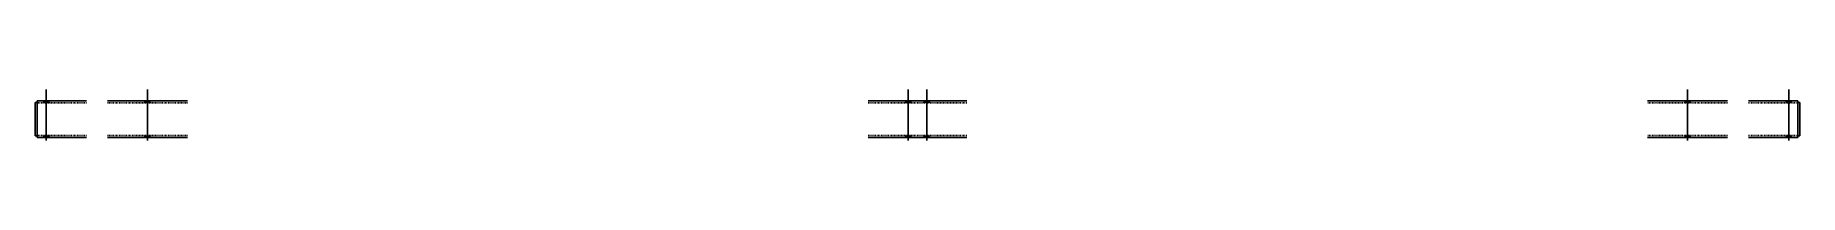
# Model space of a CAD drawing. Header units: millimetres. Extents: x 5 to 25799, y 5 to 1550.
# Drawn here: x 10937 to 15737, y 5 to 142 of the extents above; entities that cross this region are included whole.
import ezdxf

# ---------------------------------------------------------------- set-up
doc = ezdxf.new("R2010")
doc.units = ezdxf.units.MM
doc.linetypes.add('DXK_LINE_DOT2', pattern=[3.9198, 1.9599, -1.9599])
doc.layers.add('STÅL', color=7, linetype='Continuous')

msp = doc.modelspace()

# ---------------------------------------------------------------- hatches: boundary and pattern name
at = {"layer": 'STÅL', "linetype": 'Continuous'}
for points in [[(10960.2, 106.3), (10974.2, 106.3), (10974.2, 112.3), (10960.2, 112.3)], [(10960.2, 106.3), (10974.2, 106.3), (10974.2, 112.3), (10960.2, 112.3)], [(11235.2, 106.3), (11249.2, 106.3), (11249.2, 112.3), (11235.2, 112.3)], [(11235.2, 106.3), (11249.2, 106.3), (11249.2, 112.3), (11235.2, 112.3)], [(13319.2, 112.3), (13305.2, 112.3), (13305.2, 106.3), (13319.2, 106.3)], [(13319.2, 112.3), (13305.2, 112.3), (13305.2, 106.3), (13319.2, 106.3)], [(13355.2, 106.3), (13369.2, 106.3), (13369.2, 112.3), (13355.2, 112.3)], [(13355.2, 106.3), (13369.2, 106.3), (13369.2, 112.3), (13355.2, 112.3)], [(15439.2, 112.3), (15425.2, 112.3), (15425.2, 106.3), (15439.2, 106.3)], [(15439.2, 112.3), (15425.2, 112.3), (15425.2, 106.3), (15439.2, 106.3)], [(15714.2, 112.3), (15700.2, 112.3), (15700.2, 106.3), (15714.2, 106.3)], [(15714.2, 112.3), (15700.2, 112.3), (15700.2, 106.3), (15714.2, 106.3)], [(10960.2, 12.3), (10974.2, 12.3), (10974.2, 18.3), (10960.2, 18.3)], [(10960.2, 12.3), (10974.2, 12.3), (10974.2, 18.3), (10960.2, 18.3)], [(11235.2, 12.3), (11249.2, 12.3), (11249.2, 18.3), (11235.2, 18.3)], [(11235.2, 12.3), (11249.2, 12.3), (11249.2, 18.3), (11235.2, 18.3)], [(13319.2, 18.3), (13305.2, 18.3), (13305.2, 12.3), (13319.2, 12.3)], [(13319.2, 18.3), (13305.2, 18.3), (13305.2, 12.3), (13319.2, 12.3)], [(13355.2, 12.3), (13369.2, 12.3), (13369.2, 18.3), (13355.2, 18.3)], [(13355.2, 12.3), (13369.2, 12.3), (13369.2, 18.3), (13355.2, 18.3)], [(15439.2, 18.3), (15425.2, 18.3), (15425.2, 12.3), (15439.2, 12.3)], [(15439.2, 18.3), (15425.2, 18.3), (15425.2, 12.3), (15439.2, 12.3)], [(15714.2, 18.3), (15700.2, 18.3), (15700.2, 12.3), (15714.2, 12.3)], [(15714.2, 18.3), (15700.2, 18.3), (15700.2, 12.3), (15714.2, 12.3)]]:
    msp.add_hatch(color=96, dxfattribs=at).paths.add_polyline_path(points)

# ---------------------------------------------------------------- linework, layer by layer
at = {"layer": 'STÅL', "color": 2, "linetype": 'Continuous'}
for p, q in [((10937.2, 17.3), (10937.2, 107.3)), ((10937.2, 107.3), (10942.2, 107.3)), ((11076.2, 112.3), (10942.2, 112.3)), ((10942.2, 111.4), (10942.2, 112.3)), ((10942.2, 108.8), (10942.2, 111.4)), ((10942.2, 104.9), (10942.2, 108.8)), ((10942.2, 100.3), (10942.2, 104.9)), ((10942.2, 24.3), (10942.2, 100.3)), ((11351.2, 112.3), (11133.2, 112.3)), ((13471.2, 112.3), (13203.2, 112.3)), ((15541.2, 112.3), (15323.2, 112.3)), ((15732.2, 112.3), (15598.2, 112.3)), ((15732.2, 112.3), (15732.2, 111.4)), ((15732.2, 111.4), (15732.2, 108.8)), ((15732.2, 108.8), (15732.2, 104.9)), ((15737.2, 107.3), (15732.2, 107.3)), ((15732.2, 104.9), (15732.2, 100.3)), ((15732.2, 24.3), (15732.2, 100.3)), ((15737.2, 107.3), (15737.2, 17.3)), ((10937.2, 17.3), (10942.2, 17.3)), ((10942.2, 19.7), (10942.2, 24.3)), ((10942.2, 15.8), (10942.2, 19.7)), ((10942.2, 13.2), (10942.2, 15.8)), ((10942.2, 12.3), (10942.2, 13.2)), ((11076.2, 12.3), (10942.2, 12.3)), ((11351.2, 12.3), (11133.2, 12.3)), ((13471.2, 12.3), (13203.2, 12.3)), ((15541.2, 12.3), (15323.2, 12.3)), ((15732.2, 12.3), (15598.2, 12.3)), ((15732.2, 24.3), (15732.2, 19.7)), ((15732.2, 19.7), (15732.2, 15.8)), ((15737.2, 17.3), (15732.2, 17.3)), ((15732.2, 15.8), (15732.2, 13.2)), ((15732.2, 13.2), (15732.2, 12.3))]:
    msp.add_line(p, q, dxfattribs=at)
at = {"layer": 'STÅL', "color": 7, "linetype": 'DXK_LINE_DOT2'}
for p, q in [((10937.2, 107.3), (10937.2, 107.3)), ((10937.2, 107.3), (10937.2, 17.3)), ((10942.2, 112.3), (10942.2, 112.3)), ((10942.2, 112.3), (10942.2, 111.4)), ((10942.2, 111.4), (10942.2, 108.8)), ((10942.2, 108.8), (10942.2, 104.5)), ((10942.2, 107.3), (10942.2, 17.3)), ((10942.2, 107.3), (10942.2, 107.3)), ((10942.2, 17.3), (10942.2, 107.3)), ((10942.2, 106.3), (10942.2, 106.3)), ((11076.2, 106.3), (10942.2, 106.3)), ((10942.2, 105.8), (10942.2, 106.3)), ((10942.2, 106.3), (10942.2, 105.8)), ((10942.2, 104.9), (10942.2, 105.8)), ((10942.2, 105.8), (10942.2, 104.5)), ((10942.2, 102.6), (10942.2, 104.9)), ((10942.2, 104.5), (10942.2, 102.6)), ((10942.2, 104.5), (10942.2, 100.3)), ((10942.2, 102.6), (10942.2, 24.3)), ((10942.2, 102.6), (10942.2, 24.3)), ((10942.2, 22), (10942.2, 100.3)), ((11351.2, 106.3), (11133.2, 106.3)), ((13471.2, 106.3), (13203.2, 106.3)), ((15541.2, 106.3), (15323.2, 106.3)), ((15732.2, 106.3), (15598.2, 106.3)), ((15732.2, 111.4), (15732.2, 112.3)), ((15732.2, 108.8), (15732.2, 111.4)), ((15732.2, 104.9), (15732.2, 108.8)), ((15732.2, 17.3), (15732.2, 107.3)), ((15732.2, 107.3), (15732.2, 107.3)), ((15732.2, 107.3), (15732.2, 17.3)), ((15732.2, 105.8), (15732.2, 106.3)), ((15732.2, 105.8), (15732.2, 106.3)), ((15732.2, 104.5), (15732.2, 105.8)), ((15732.2, 104.9), (15732.2, 105.8)), ((15732.2, 104.5), (15732.2, 104.9)), ((15732.2, 100.3), (15732.2, 104.9)), ((15732.2, 102.6), (15732.2, 104.5)), ((15732.2, 102.6), (15732.2, 104.5)), ((15732.2, 22), (15732.2, 102.6)), ((15732.2, 22), (15732.2, 102.6)), ((15732.2, 22), (15732.2, 100.3)), ((15737.2, 17.3), (15737.2, 107.3)), ((15737.2, 107.3), (15737.2, 107.3)), ((10937.2, 17.3), (10937.2, 17.3)), ((10942.2, 24.3), (10942.2, 22)), ((10942.2, 22), (10942.2, 24.3)), ((10942.2, 22), (10942.2, 20.1)), ((10942.2, 20.1), (10942.2, 22)), ((10942.2, 22), (10942.2, 18.8)), ((10942.2, 20.1), (10942.2, 18.8)), ((10942.2, 19.7), (10942.2, 20.1)), ((10942.2, 18.8), (10942.2, 19.7)), ((10942.2, 18.8), (10942.2, 18.3)), ((10942.2, 18.3), (10942.2, 18.8)), ((10942.2, 18.8), (10942.2, 15.8)), ((10942.2, 18.3), (10942.2, 18.3)), ((11076.2, 18.3), (10942.2, 18.3)), ((10942.2, 17.3), (10942.2, 17.3)), ((10942.2, 15.8), (10942.2, 13.2)), ((10942.2, 13.2), (10942.2, 12.3)), ((10942.2, 12.3), (10942.2, 12.3)), ((11351.2, 18.3), (11133.2, 18.3)), ((13471.2, 18.3), (13203.2, 18.3)), ((15541.2, 18.3), (15323.2, 18.3)), ((15732.2, 18.3), (15598.2, 18.3)), ((15732.2, 22), (15732.2, 19.7)), ((15732.2, 20.1), (15732.2, 22)), ((15732.2, 19.7), (15732.2, 22)), ((15732.2, 18.8), (15732.2, 20.1)), ((15732.2, 19.7), (15732.2, 18.8)), ((15732.2, 15.8), (15732.2, 19.7)), ((15732.2, 18.8), (15732.2, 18.3)), ((15732.2, 18.3), (15732.2, 18.8)), ((15732.2, 17.3), (15732.2, 17.3)), ((15732.2, 13.2), (15732.2, 15.8)), ((15732.2, 12.3), (15732.2, 13.2)), ((15737.2, 17.3), (15737.2, 17.3))]:
    msp.add_line(p, q, dxfattribs=at)
at = {"layer": 'STÅL', "color": 96, "linetype": 'Continuous'}
for p, q in [((10960.2, 106.3), (10960.2, 112.3)), ((10960.2, 106.3), (10960.2, 112.3)), ((10967.2, 4.8), (10967.2, 142.3)), ((10967.2, 4.8), (10967.2, 142.3)), ((10974.2, 106.3), (10974.2, 112.3)), ((10974.2, 106.3), (10974.2, 112.3)), ((11235.2, 106.3), (11235.2, 112.3)), ((11235.2, 106.3), (11235.2, 112.3)), ((11242.2, 4.8), (11242.2, 142.3)), ((11242.2, 4.8), (11242.2, 142.3)), ((11249.2, 106.3), (11249.2, 112.3)), ((11249.2, 106.3), (11249.2, 112.3)), ((13305.2, 106.3), (13305.2, 112.3)), ((13305.2, 106.3), (13305.2, 112.3)), ((13312.2, 4.8), (13312.2, 142.3)), ((13312.2, 4.8), (13312.2, 142.3)), ((13319.2, 106.3), (13319.2, 112.3)), ((13319.2, 106.3), (13319.2, 112.3)), ((13355.2, 106.3), (13355.2, 112.3)), ((13355.2, 106.3), (13355.2, 112.3)), ((13362.2, 4.8), (13362.2, 142.3)), ((13362.2, 4.8), (13362.2, 142.3)), ((13369.2, 106.3), (13369.2, 112.3)), ((13369.2, 106.3), (13369.2, 112.3)), ((15425.2, 106.3), (15425.2, 112.3)), ((15425.2, 106.3), (15425.2, 112.3)), ((15432.2, 4.8), (15432.2, 142.3)), ((15432.2, 4.8), (15432.2, 142.3)), ((15439.2, 106.3), (15439.2, 112.3)), ((15439.2, 106.3), (15439.2, 112.3)), ((15700.2, 106.3), (15700.2, 112.3)), ((15700.2, 106.3), (15700.2, 112.3)), ((15707.2, 4.8), (15707.2, 142.3)), ((15707.2, 4.8), (15707.2, 142.3)), ((15714.2, 106.3), (15714.2, 112.3)), ((15714.2, 106.3), (15714.2, 112.3)), ((10960.2, 12.3), (10960.2, 18.3)), ((10960.2, 12.3), (10960.2, 18.3)), ((10974.2, 12.3), (10974.2, 18.3)), ((10974.2, 12.3), (10974.2, 18.3)), ((11235.2, 12.3), (11235.2, 18.3)), ((11235.2, 12.3), (11235.2, 18.3)), ((11249.2, 12.3), (11249.2, 18.3)), ((11249.2, 12.3), (11249.2, 18.3)), ((13305.2, 12.3), (13305.2, 18.3)), ((13305.2, 12.3), (13305.2, 18.3)), ((13319.2, 12.3), (13319.2, 18.3)), ((13319.2, 12.3), (13319.2, 18.3)), ((13355.2, 12.3), (13355.2, 18.3)), ((13355.2, 12.3), (13355.2, 18.3)), ((13369.2, 12.3), (13369.2, 18.3)), ((13369.2, 12.3), (13369.2, 18.3)), ((15425.2, 12.3), (15425.2, 18.3)), ((15425.2, 12.3), (15425.2, 18.3)), ((15439.2, 12.3), (15439.2, 18.3)), ((15439.2, 12.3), (15439.2, 18.3)), ((15700.2, 12.3), (15700.2, 18.3)), ((15700.2, 12.3), (15700.2, 18.3)), ((15714.2, 12.3), (15714.2, 18.3)), ((15714.2, 12.3), (15714.2, 18.3))]:
    msp.add_line(p, q, dxfattribs=at)

doc.saveas('drawing.dxf')
